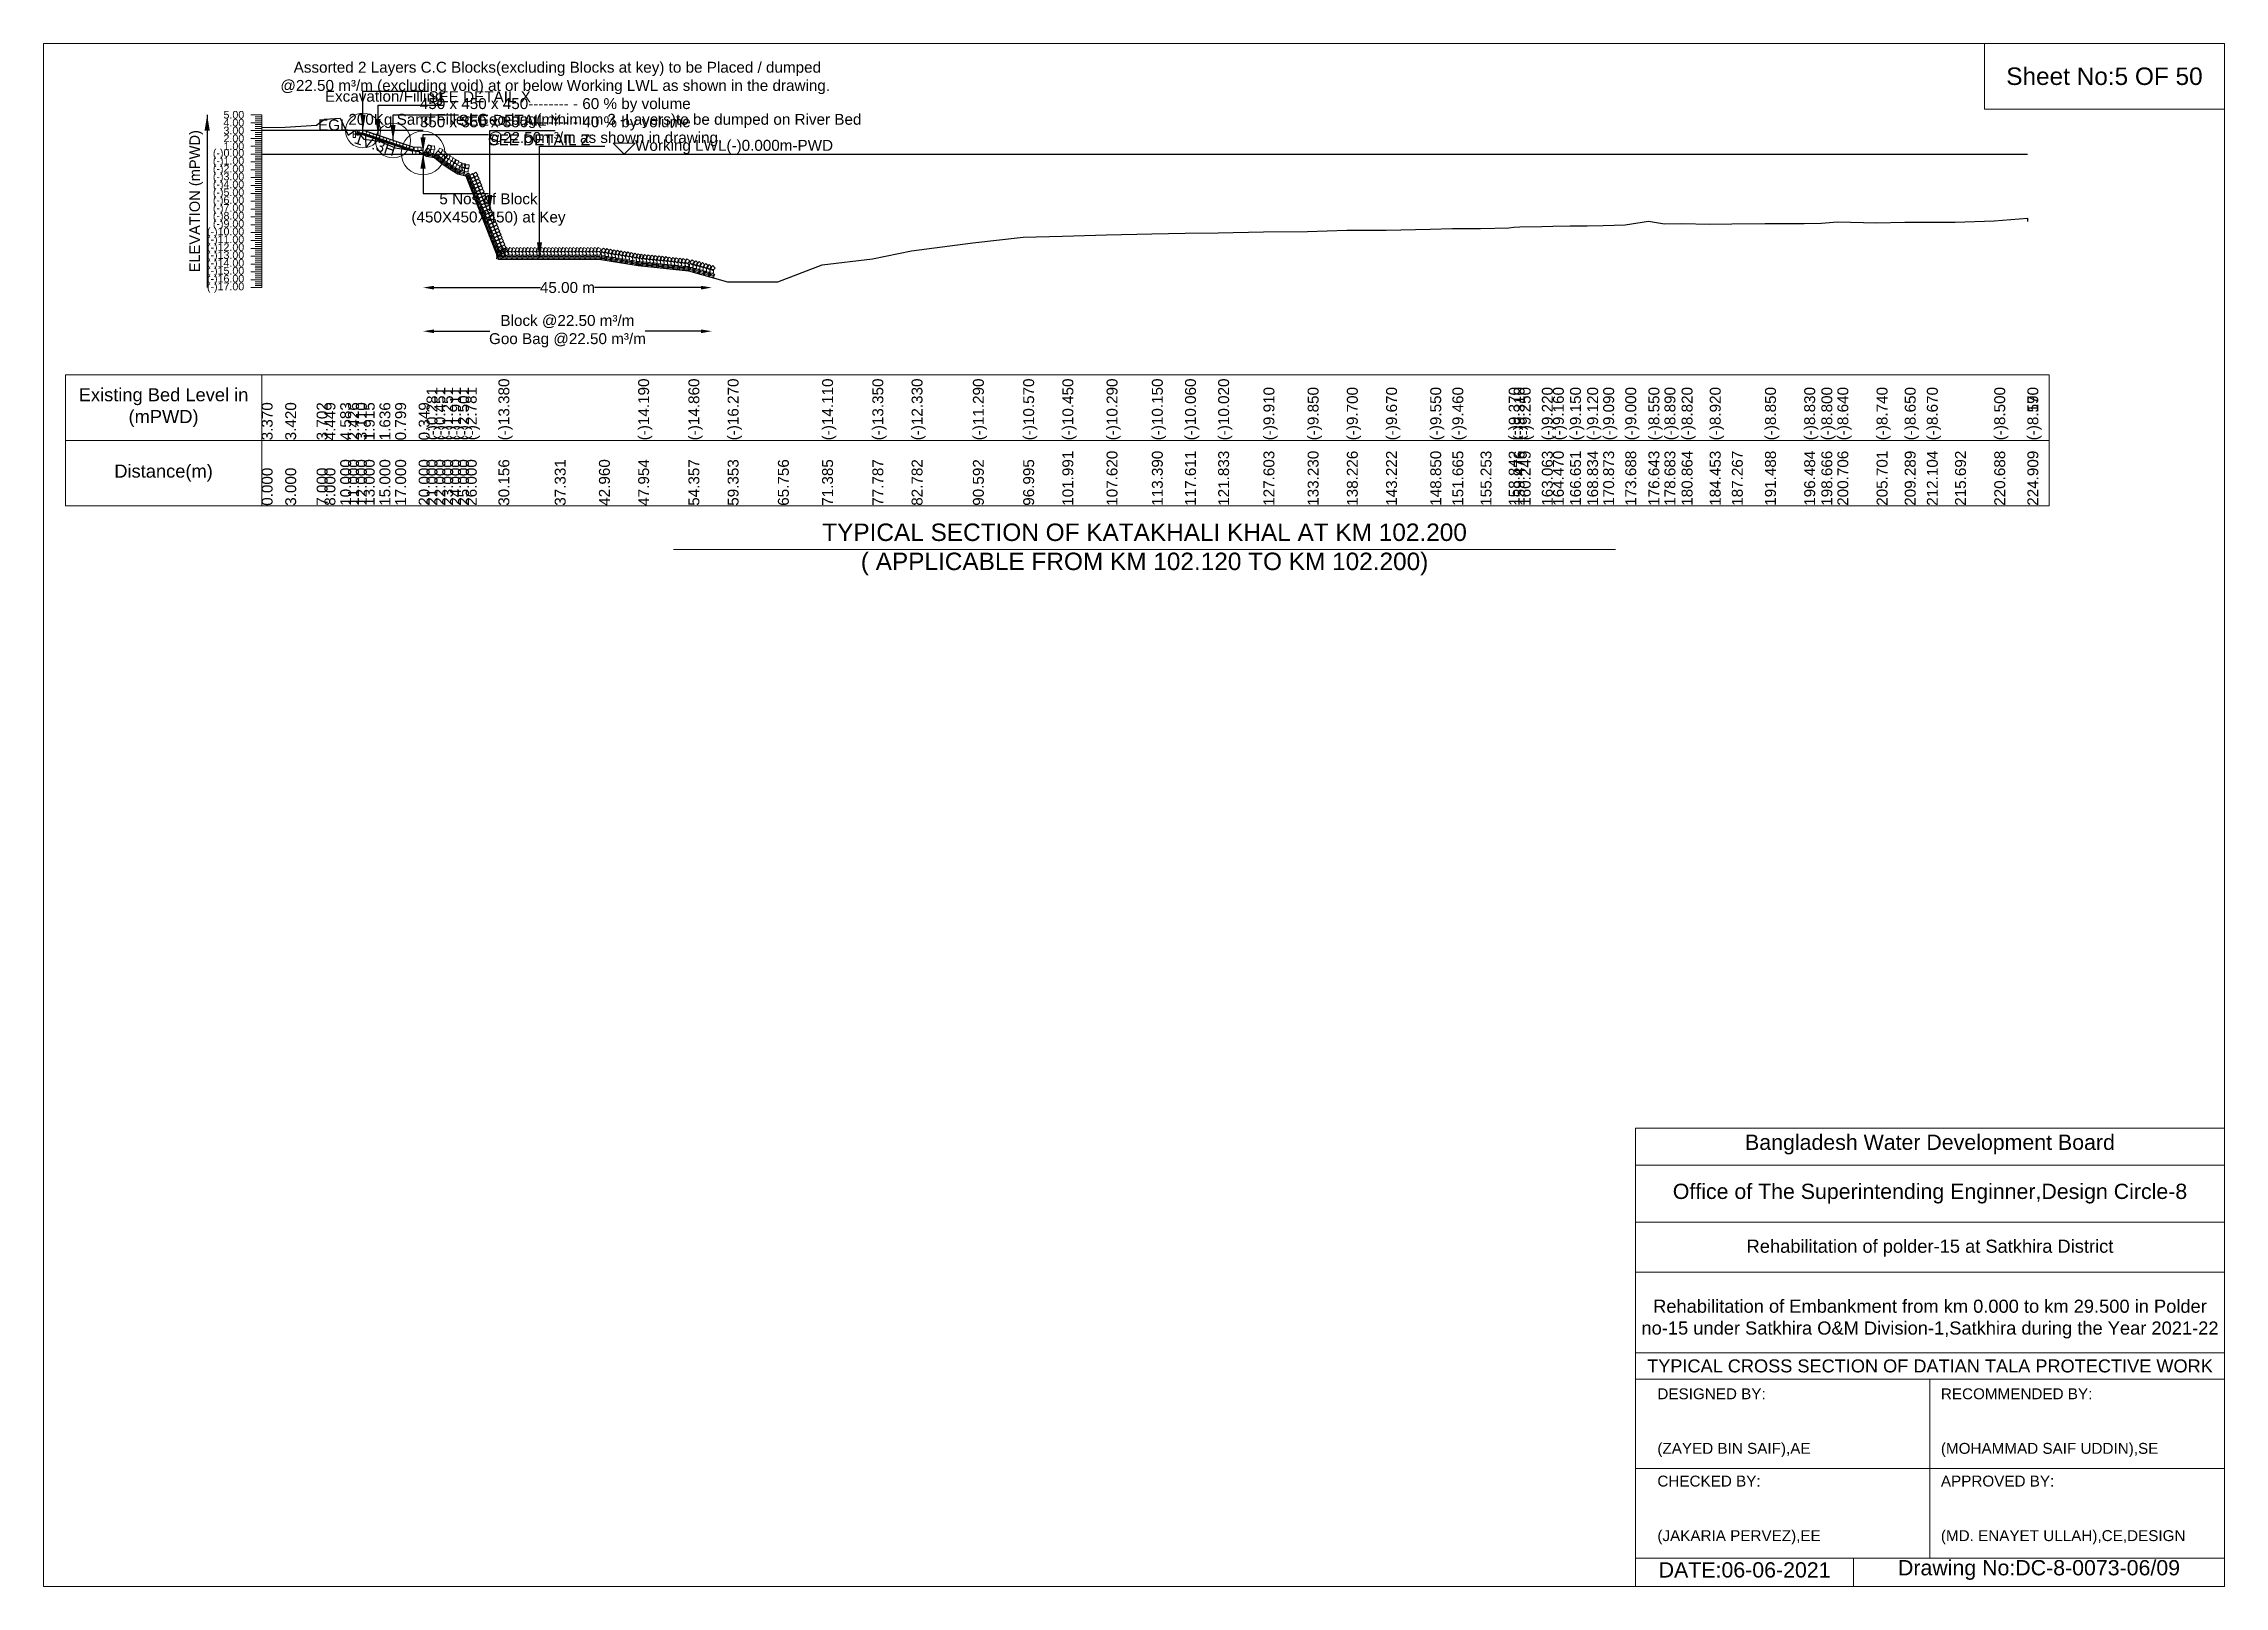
# Model space of a CAD drawing. Header units: inches. Extents: x 89000 to 845000, y -7071 to 31.
# Drawn here: x 160000 to 170000, y -7071 to 0 of the extents above; entities that cross this region are included whole.
import ezdxf

# ---------------------------------------------------------------- set-up
doc = ezdxf.new("R2010")
doc.units = ezdxf.units.IN
doc.header["$LTSCALE"] = 7
doc.header["$MEASUREMENT"] = 0
for name, color, linetype, lineweight in [('Cross section Data Border', 7, 'Continuous', 9), ('Cross Section Labels', 7, 'Continuous', 9), ('Existing_Bed_Level for Xsection', 7, 'Continuous', 25), ('Long Section Labels', 7, 'Continuous', 9)]:
    doc.layers.add(name, color=color, linetype=linetype, lineweight=lineweight)
doc.styles.get("Standard").update_dxf_attribs({"font": 'arial.ttf'})
doc.dimstyles.new('Appron Lebeling Style', dxfattribs={"dimtxt": 50, "dimasz": 50, "dimexe": 0.18, "dimexo": 0.0625, "dimgap": 0.09, "dimtad": 0, "dimtih": 1, "dimtoh": 1, "dimdec": 4, "dimzin": 0, "dimdsep": 46, "dimtxsty": 'Standard', "dimcen": 0.09, "dimse1": 1, "dimse2": 1, "dimadec": 0, "dimazin": 0, "dimtfac": 1, "dimtdec": 4, "dimtofl": 0, "dimtmove": 0, "dimatfit": 3, "dimfxl": 1, "dimtolj": 1, "dimtzin": 0, "dimarcsym": 0})
doc.dimstyles.get("Standard").update_dxf_attribs({"dimtxt": 0.18, "dimasz": 0.18, "dimexe": 0.18, "dimexo": 0.0625, "dimgap": 0.09, "dimtad": 0, "dimtih": 1, "dimtoh": 1, "dimdec": 4, "dimzin": 0, "dimdsep": 46, "dimtxsty": 'Standard', "dimcen": 0.09, "dimadec": 0, "dimazin": 0, "dimtfac": 1, "dimtdec": 4, "dimtofl": 0, "dimtmove": 0, "dimatfit": 3, "dimfxl": 1, "dimtolj": 1, "dimtzin": 0, "dimarcsym": 0})

msp = doc.modelspace()

# ---------------------------------------------------------------- texts
at = {"layer": 'Cross section Data Border', "char_height": 60, "width": 800, "attachment_point": 5}
for s, insert in [('Existing Bed Level in (mPWD)', (160550, -1668.28)), ('Distance(m)', (160550, -1968.28))]:
    msp.add_mtext(s, dxfattribs=dict(at, insert=insert))
at = {"layer": 'Cross Section Labels'}
for s, insert, char_height, attachment_point in [(' Assorted 2 Layers C.C Blocks(excluding Blocks at key) to be Placed / dumped^J@22.50 m³/m (excluding void) at or below Working LWL as shown in the drawing.^J450 x 450 x 450-------- - 60 % by volume^J350 x 350 x 350-------- - 40 % by volume', (162346.06252, -398.28), 50, 8), ('Sheet No:5 OF 50', (169450, -150), 80, 5), ('Excavation/Filling', (161833.38827, -281.28), 50, 9), ('SEE DETAIL X', (161764.53827, -218.28), 50, 1), ('EGL', (161397.98567, -398.28), 50, 9), ('200Kg Sand Filled Geo-bag(minimum 3 -Layers)to be dumped on River Bed^J@22.50m³/m as shown in drawing.', (162573.83129, -470.28), 50, 8), ('SEE DETAIL Y', (161902.23827, -326.28), 50, 1), ('SEE DETAIL Z', (162039.93827, -416.28), 50, 1), ('Working LWL(-)0.000m-PWD', (162711.93827, -506.28), 50, 7), ('5 Nos of Block ^J(450X450X450) at Key', (162039.93827, -686.28), 50, 2), ('TYPICAL SECTION OF KATAKHALI KHAL AT KM 102.200^J( APPLICABLE FROM KM 102.120 TO KM 102.200)', (165048.365, -2318.28), 80, 5), ('Bangladesh Water Development Board', (168650, -5046), 70, 5), ('Office of The Superintending Enginner,Design Circle-8', (168650, -5271), 70, 5)]:
    msp.add_mtext(s, dxfattribs=dict(at, insert=insert, char_height=char_height, attachment_point=attachment_point))
at = {"layer": 'Cross Section Labels', "insert": (161527.69617, -438.3063), "char_height": 50, "attachment_point": 2, "rotation": 341.565051177}
msp.add_mtext('1V:3H', dxfattribs=at)
at = {"layer": 'Cross Section Labels'}
for s, insert, char_height, width, attachment_point in [('Rehabilitation of polder-15 at Satkhira District', (168650, -5521), 60, 2800, 5), ('Rehabilitation of Embankment from km 0.000 to km 29.500 in Polder no-15 under Satkhira O&M Division-1,Satkhira during the Year 2021-22', (168650, -5846), 60, 2700, 5), ('TYPICAL CROSS SECTION OF DATIAN TALA PROTECTIVE WORK', (168650, -6061), 59.5765532, 2800, 5), ('DESIGNED BY:^J^J^J(ZAYED BIN SAIF),AE', (167400, -6321), 50, 1400, 4), ('RECOMMENDED BY:^J^J^J(MOHAMMAD SAIF UDDIN),SE', (168700, -6321), 50, 1400, 4), ('CHECKED BY:^J^J^J(JAKARIA PERVEZ),EE', (167400, -6721), 50, 1400, 4), ('APPROVED BY:^J^J^J(MD. ENAYET ULLAH),CE,DESIGN', (168700, -6721), 50, 1400, 4), ('DATE:06-06-2021', (167800, -6996), 70, 1400, 5), ('Drawing No:DC-8-0073-06/09', (169150, -6996), 70, 2200, 5)]:
    msp.add_mtext(s, dxfattribs=dict(at, insert=insert, char_height=char_height, width=width, attachment_point=attachment_point))
at = {"layer": 'Long Section Labels', "char_height": 35, "attachment_point": 6}
for s, insert in [('4.00', (160920, -362.28)), ('3.00', (160920, -398.28)), ('5.00', (160920, -326.28)), ('(-)0.00', (160920, -506.28)), ('2.00', (160920, -434.28)), ('1.00', (160920, -470.28)), ('(-)1.00', (160920, -542.28)), ('(-)2.00', (160920, -578.28)), ('(-)3.00', (160920, -614.28)), ('(-)4.00', (160920, -650.28)), ('(-)5.00', (160920, -686.28)), ('(-)6.00', (160920, -722.28)), ('(-)7.00', (160920, -758.28)), ('(-)8.00', (160920, -794.28)), ('(-)10.00', (160920, -866.28)), ('(-)11.00', (160920, -902.28)), ('(-)9.00', (160920, -830.28)), ('(-)12.00', (160920, -938.28)), ('(-)13.00', (160920, -974.28)), ('(-)14.00', (160920, -1010.28)), ('(-)15.00', (160920, -1046.28)), ('(-)16.00', (160920, -1082.28)), ('(-)17.00', (160920, -1118.28))]:
    msp.add_mtext(s, dxfattribs=dict(at, insert=insert))
at = {"layer": 'Long Section Labels', "rotation": 90}
for s, insert, char_height, attachment_point in [('ELEVATION (mPWD)', (160700, -722.28), 48, 5), ('(-)0.281', (161755.99477, -1818.28), 50, 1), ('(-)0.451', (161791.99611, -1818.28), 50, 1), ('(-)1.251', (161827.99467, -1818.28), 50, 1), ('(-)1.911', (161863.99601, -1818.28), 50, 1), ('(-)2.501', (161899.99457, -1818.28), 50, 1), ('(-)2.781', (161935.99591, -1818.28), 50, 1), ('(-)13.380', (162085.61586, -1818.28), 50, 1), ('(-)13.380', (162085.61586, -1818.28), 50, 1), ('(-)13.380', (162085.61586, -1818.28), 50, 1), ('(-)14.190', (162726.3586, -1818.28), 50, 1), ('(-)14.860', (162956.85653, -1818.28), 50, 1), ('(-)16.270', (163136.71261, -1818.28), 50, 1), ('(-)16.270', (163136.71261, -1818.28), 50, 1), ('(-)14.110', (163569.84726, -1818.28), 50, 1), ('(-)13.350', (163800.33719, -1818.28), 50, 1), ('(-)12.330', (163980.16874, -1818.28), 50, 1), ('(-)11.290', (164261.32662, -1818.28), 50, 1), ('(-)10.570', (164491.82485, -1818.28), 50, 1), ('(-)10.450', (164671.67402, -1818.28), 50, 1), ('(-)10.290', (164874.31836, -1818.28), 50, 1), ('(-)10.150', (165082.04469, -1818.28), 50, 1), ('(-)10.060', (165233.9808, -1818.28), 50, 1), ('(-)10.020', (165385.9724, -1818.28), 50, 1), ('(-)9.910', (165593.69611, -1818.28), 50, 1), ('(-)9.850', (165796.29489, -1818.28), 50, 1), ('(-)9.700', (165976.13765, -1818.28), 50, 1), ('(-)9.670', (166155.99139, -1818.28), 50, 1), ('(-)9.550', (166358.61399, -1818.28), 50, 1), ('(-)9.460', (166459.95387, -1818.28), 50, 1), ('(-)9.460', (166459.95387, -1818.28), 50, 1), ('(-)9.370', (166718.29507, -1818.28), 50, 1), ('(-)9.310', (166741.11818, -1818.28), 50, 1), ('(-)9.250', (166768.94884, -1818.28), 50, 1), ('(-)9.220', (166870.26976, -1818.28), 50, 1), ('(-)9.160', (166920.93668, -1818.28), 50, 1), ('(-)9.150', (166999.44932, -1818.28), 50, 1), ('(-)9.120', (167078.01391, -1818.28), 50, 1), ('(-)9.090', (167151.43046, -1818.28), 50, 1), ('(-)9.000', (167252.77163, -1818.28), 50, 1), ('(-)8.550', (167359.16054, -1818.28), 50, 1), ('(-)8.890', (167432.59188, -1818.28), 50, 1), ('(-)8.890', (167432.59188, -1818.28), 50, 1), ('(-)8.820', (167511.10523, -1818.28), 50, 1), ('(-)8.920', (167640.30906, -1818.28), 50, 1), ('(-)8.850', (167893.58145, -1818.28), 50, 1), ('(-)8.830', (168073.41774, -1818.28), 50, 1), ('(-)8.800', (168151.96333, -1818.28), 50, 1), ('(-)8.640', (168225.40899, -1818.28), 50, 1), ('(-)8.740', (168405.23736, -1818.28), 50, 1), ('(-)8.650', (168534.41713, -1818.28), 50, 1), ('(-)8.650', (168534.41713, -1818.28), 50, 1), ('(-)8.670', (168635.73401, -1818.28), 50, 1), ('(-)8.500', (168944.76911, -1818.28), 50, 1), ('(-)8.170', (169096.73, -1818.28), 50, 1), ('(-)8.590', (169096.73, -1818.28), 50, 1), ('3.370', (161000, -1818.28), 50, 1), ('3.420', (161108.00124, -1818.28), 50, 1), ('3.702', (161251.99826, -1818.28), 50, 1), ('4.449', (161287.9996, -1818.28), 50, 1), ('4.583', (161359.9995, -1818.28), 50, 1), ('2.426', (161395.99806, -1818.28), 50, 1), ('3.110', (161431.9994, -1818.28), 50, 1), ('1.915', (161467.99796, -1818.28), 50, 1), ('1.636', (161539.99786, -1818.28), 50, 1), ('0.799', (161611.99776, -1818.28), 50, 1), ('0.349', (161719.99621, -1818.28), 50, 1), ('101.991', (164671.67402, -2118.28), 50, 1), ('107.620', (164874.31836, -2118.28), 50, 1), ('113.390', (165082.04469, -2118.28), 50, 1), ('117.611', (165233.9808, -2118.28), 50, 1), ('121.833', (165385.9724, -2118.28), 50, 1), ('127.603', (165593.69611, -2118.28), 50, 1), ('133.230', (165796.29489, -2118.28), 50, 1), ('138.226', (165976.13765, -2118.28), 50, 1), ('143.222', (166155.99139, -2118.28), 50, 1), ('148.850', (166358.61399, -2118.28), 50, 1), ('151.665', (166459.95387, -2118.28), 50, 1), ('155.253', (166589.10989, -2118.28), 50, 1), ('158.842', (166718.29507, -2118.28), 50, 1), ('159.476', (166741.11818, -2118.28), 50, 1), ('160.249', (166768.94884, -2118.28), 50, 1), ('163.063', (166870.26976, -2118.28), 50, 1), ('164.470', (166920.93668, -2118.28), 50, 1), ('166.651', (166999.44932, -2118.28), 50, 1), ('168.834', (167078.01391, -2118.28), 50, 1), ('170.873', (167151.43046, -2118.28), 50, 1), ('173.688', (167252.77163, -2118.28), 50, 1), ('176.643', (167359.16054, -2118.28), 50, 1), ('178.683', (167432.59188, -2118.28), 50, 1), ('180.864', (167511.10523, -2118.28), 50, 1), ('184.453', (167640.30906, -2118.28), 50, 1), ('187.267', (167741.60639, -2118.28), 50, 1), ('191.488', (167893.58145, -2118.28), 50, 1), ('196.484', (168073.41774, -2118.28), 50, 1), ('198.666', (168151.96333, -2118.28), 50, 1), ('200.706', (168225.40899, -2118.28), 50, 1), ('205.701', (168405.23736, -2118.28), 50, 1), ('209.289', (168534.41713, -2118.28), 50, 1), ('212.104', (168635.73401, -2118.28), 50, 1), ('215.692', (168764.91796, -2118.28), 50, 1), ('220.688', (168944.76911, -2118.28), 50, 1), ('224.909', (169096.73, -2118.28), 50, 1), ('224.909', (169096.73, -2118.28), 50, 1), ('0.000', (161000, -2118.28), 50, 1), ('3.000', (161108.00124, -2118.28), 50, 1), ('7.000', (161251.99826, -2118.28), 50, 1), ('8.000', (161287.9996, -2118.28), 50, 1), ('10.000', (161359.9995, -2118.28), 50, 1), ('11.000', (161395.99806, -2118.28), 50, 1), ('12.000', (161431.9994, -2118.28), 50, 1), ('13.000', (161467.99796, -2118.28), 50, 1), ('15.000', (161539.99786, -2118.28), 50, 1), ('17.000', (161611.99776, -2118.28), 50, 1), ('20.000', (161719.99621, -2118.28), 50, 1), ('21.000', (161755.99477, -2118.28), 50, 1), ('22.000', (161791.99611, -2118.28), 50, 1), ('23.000', (161827.99467, -2118.28), 50, 1), ('24.000', (161863.99601, -2118.28), 50, 1), ('25.000', (161899.99457, -2118.28), 50, 1), ('26.000', (161935.99591, -2118.28), 50, 1), ('30.156', (162085.61586, -2118.28), 50, 1), ('37.331', (162343.9271, -2118.28), 50, 1), ('42.960', (162546.54606, -2118.28), 50, 1), ('47.954', (162726.3586, -2118.28), 50, 1), ('54.357', (162956.85653, -2118.28), 50, 1), ('59.353', (163136.71261, -2118.28), 50, 1), ('65.756', (163367.21994, -2118.28), 50, 1), ('71.385', (163569.84726, -2118.28), 50, 1), ('77.787', (163800.33719, -2118.28), 50, 1), ('82.782', (163980.16874, -2118.28), 50, 1), ('90.592', (164261.32662, -2118.28), 50, 1), ('96.995', (164491.82485, -2118.28), 50, 1)]:
    msp.add_mtext(s, dxfattribs=dict(at, insert=insert, char_height=char_height, attachment_point=attachment_point))

# ---------------------------------------------------------------- blocks, each defined once
blk = doc.blocks.new('*D271')
at = {"layer": 'Cross Section Labels', "color": 0, "lineweight": -2, "transparency": 16777216}
for p, q in [((161790, -1118), (162278, -1118)), ((163014, -1118), (162526, -1118))]:
    blk.add_line(p, q, dxfattribs=at)
at = {"layer": 'Cross Section Labels', "color": 0, "transparency": 16777216}
for points in [[(161790, -1110), (161790, -1127), (161740, -1118)], [(163014, -1110), (163014, -1127), (163064, -1118)]]:
    blk.add_solid(points, dxfattribs=at)
at = {"layer": 'Defpoints', "color": 0, "transparency": 16777216}
for p in [(161740, -506), (163064, -1071), (163064, -1118)]:
    blk.add_point(p, dxfattribs=at)
at = {"layer": 'Cross Section Labels', "color": 0, "transparency": 16777216, "insert": (162402, -1118), "char_height": 50, "attachment_point": 5}
blk.add_mtext('\\A1;45.00 m', dxfattribs=at)
blk = doc.blocks.new('*D272')
at = {"layer": 'Cross Section Labels', "color": 0, "lineweight": -2, "transparency": 16777216}
for p, q in [((161790, -1318), (162046, -1318)), ((163014, -1318), (162758, -1318))]:
    blk.add_line(p, q, dxfattribs=at)
at = {"layer": 'Cross Section Labels', "color": 0, "transparency": 16777216}
for points in [[(161790, -1310), (161790, -1327), (161740, -1318)], [(163014, -1310), (163014, -1327), (163064, -1318)]]:
    blk.add_solid(points, dxfattribs=at)
at = {"layer": 'Defpoints', "color": 0, "transparency": 16777216}
for p in [(161740, -506), (163064, -1071), (163064, -1318)]:
    blk.add_point(p, dxfattribs=at)
at = {"layer": 'Cross Section Labels', "color": 0, "transparency": 16777216, "insert": (162402, -1318), "char_height": 50, "attachment_point": 5}
blk.add_mtext('\\A1;Block @22.50 m³/m ^JGoo Bag @22.50 m³/m ', dxfattribs=at)

# ---------------------------------------------------------------- dimensions: what is measured, and where the dimension line sits
at = {"layer": 'Cross Section Labels'}
for base, text, picture, middle in [((163064.05537, -1118.28), '45.00 m', '*D271', (162401.99682, -1118.28)), ((163064.05537, -1318.28), 'Block @22.50 m³/m ^JGoo Bag @22.50 m³/m ', '*D272', (162401.99682, -1318.28))]:
    dim = msp.add_linear_dim(base=base, p1=(161739.93827, -506.28), p2=(163064.05537, -1071.49426), text=text, dimstyle='Appron Lebeling Style', dxfattribs=at)
    dim.commit()
    dim.dimension.update_dxf_attribs({"geometry": picture, "text_midpoint": middle})

# ---------------------------------------------------------------- linework, layer by layer
at = {"layer": 'Cross section Data Border'}
msp.add_lwpolyline([(160100, -1518.28), (169196.73, -1518.28), (169196.73, -2118.28), (160100, -2118.28)], close=True, dxfattribs=at)
for points in [[(161000, -1518.28), (161000, -2118.28)], [(160100, -1818.28), (169196.73, -1818.28)]]:
    msp.add_lwpolyline(points, dxfattribs=at)
at = {"layer": 'Cross Section Labels'}
for points in [[(160000, 0), (170000, 0), (170000, -7071), (160000, -7071)], [(168900, 0), (170000, 0), (170000, -300), (168900, -300)], [(162661.93827, -506.28), (162711.93827, -456.28), (162611.93827, -456.28)]]:
    msp.add_lwpolyline(points, close=True, dxfattribs=at)
for points in [[(162888.365, -2318.28), (165048.365, -2318.28), (167208.365, -2318.28)], [(167300, -7071), (167300, -4971), (170000, -4971)], [(167300, -5141), (170000, -5141)], [(167300, -5401), (170000, -5401)], [(167300, -5631), (170000, -5631)], [(167300, -6001), (170000, -6001)], [(167300, -6121), (170000, -6121)], [(168650, -6121), (168650, -6941)], [(167300, -6531), (170000, -6531)], [(167300, -6941), (170000, -6941)], [(168300, -6941), (168300, -7071)]]:
    msp.add_lwpolyline(points, dxfattribs=at)
for centre, radius in [((161464.53827, -398.28), 80), ((161602.23827, -444.18), 80), ((161739.93827, -500.88), 100)]:
    msp.add_circle(centre, radius, dxfattribs=at)
at = {"layer": 'Existing_Bed_Level for Xsection'}
for points in [[(161000, -384.96), (161108.00124, -383.16), (161251.99826, -373.008), (161287.9996, -346.116), (161359.9995, -341.292), (161395.99806, -418.944), (161431.9994, -394.32), (161467.99796, -437.34), (161539.99786, -447.384), (161611.99776, -477.516), (161719.99621, -493.716), (161755.99477, -516.396), (161791.99611, -522.516), (161827.99467, -551.316), (161863.99601, -575.076), (161899.99457, -596.316), (161935.99591, -606.396), (162085.61586, -987.96), (162343.9271, -987.96), (162546.54606, -987.96), (162726.3586, -1017.12), (162956.85653, -1041.24), (163136.71261, -1092), (163367.21994, -1092), (163569.84726, -1014.24), (163800.33719, -986.88), (163980.16874, -950.16), (164261.32662, -912.72), (164491.82485, -886.8), (164671.67402, -882.48), (164874.31836, -876.72), (165082.04469, -871.68), (165233.9808, -868.44), (165385.9724, -867), (165593.69611, -863.04), (165796.29489, -860.88), (165976.13765, -855.48), (166155.99139, -854.4), (166358.61399, -850.08), (166459.95387, -846.84), (166589.10989, -846.84), (166718.29507, -843.6), (166741.11818, -841.44), (166768.94884, -839.28), (166870.26976, -838.2), (166920.93668, -836.04), (166999.44932, -835.68), (167078.01391, -834.6), (167151.43046, -833.52), (167252.77163, -830.28), (167359.16054, -814.08), (167432.59188, -826.32), (167511.10523, -823.8), (167640.30906, -827.4), (167741.60639, -826.32), (167893.58145, -824.88), (168073.41774, -824.16), (168151.96333, -823.08), (168225.40899, -817.32), (168405.23736, -820.92), (168534.41713, -817.68), (168635.73401, -818.4), (168764.91796, -817.68), (168944.76911, -812.28), (169096.73, -800.4), (169096.73, -815.52)], [(161739.93827, -398.28), (161000, -398.28)], [(161699.43827, -476.58), (161466.20093, -398.83422), (161464.53827, -398.28), (161462.78567, -398.28), (161430.38567, -398.28)], [(161430.38567, -409.08), (161462.78567, -409.08), (161699.43827, -487.9642)], [(161430.38567, -412.68), (161462.20147, -412.68), (161694.40147, -490.08)], [(161430.38567, -416.28), (161461.61727, -416.28), (161691.33827, -492.85367)], [(161000, -506.28), (169096.73, -506.28)]]:
    msp.add_lwpolyline(points, dxfattribs=at)
at = {"layer": 'Long Section Labels'}
for points in [[(161000, -326.28), (160950, -326.28)], [(161000, -362.28), (160950, -362.28)], [(161000, -398.28), (160950, -398.28)], [(161000, -335.28), (160970, -335.28)], [(161000, -344.28), (160970, -344.28)], [(161000, -353.28), (160970, -353.28)], [(161000, -371.28), (160970, -371.28)], [(161000, -380.28), (160970, -380.28)], [(161000, -389.28), (160970, -389.28)], [(161000, -1118.28), (161000, -1082.28), (161000, -1046.28), (161000, -1010.28), (161000, -974.28), (161000, -938.28), (161000, -902.28), (161000, -866.28), (161000, -830.28), (161000, -794.28), (161000, -758.28), (161000, -722.28), (161000, -686.28), (161000, -650.28), (161000, -614.28), (161000, -578.28), (161000, -542.28), (161000, -506.28), (161000, -470.28), (161000, -434.28), (161000, -398.28), (161000, -362.28), (161000, -326.28)], [(161000, -434.28), (160950, -434.28)], [(161000, -470.28), (160950, -470.28)], [(161000, -407.28), (160970, -407.28)], [(161000, -416.28), (160970, -416.28)], [(161000, -425.28), (160970, -425.28)], [(161000, -443.28), (160970, -443.28)], [(161000, -452.28), (160970, -452.28)], [(161000, -461.28), (160970, -461.28)], [(161000, -479.28), (160970, -479.28)], [(161000, -488.28), (160970, -488.28)], [(161000, -497.28), (160970, -497.28)], [(161000, -506.28), (160950, -506.28)], [(161000, -542.28), (160950, -542.28)], [(161000, -578.28), (160950, -578.28)], [(161000, -515.28), (160970, -515.28)], [(161000, -524.28), (160970, -524.28)], [(161000, -533.28), (160970, -533.28)], [(161000, -551.28), (160970, -551.28)], [(161000, -560.28), (160970, -560.28)], [(161000, -569.28), (160970, -569.28)], [(161000, -587.28), (160970, -587.28)], [(161000, -596.28), (160970, -596.28)], [(161000, -614.28), (160950, -614.28)], [(161000, -650.28), (160950, -650.28)], [(161000, -686.28), (160950, -686.28)], [(161000, -605.28), (160970, -605.28)], [(161000, -623.28), (160970, -623.28)], [(161000, -632.28), (160970, -632.28)], [(161000, -641.28), (160970, -641.28)], [(161000, -659.28), (160970, -659.28)], [(161000, -668.28), (160970, -668.28)], [(161000, -677.28), (160970, -677.28)], [(161000, -695.28), (160970, -695.28)], [(161000, -722.28), (160950, -722.28)], [(161000, -758.28), (160950, -758.28)], [(161000, -794.28), (160950, -794.28)], [(161000, -704.28), (160970, -704.28)], [(161000, -713.28), (160970, -713.28)], [(161000, -731.28), (160970, -731.28)], [(161000, -740.28), (160970, -740.28)], [(161000, -749.28), (160970, -749.28)], [(161000, -767.28), (160970, -767.28)], [(161000, -776.28), (160970, -776.28)], [(161000, -785.28), (160970, -785.28)], [(161000, -830.28), (160950, -830.28)], [(161000, -866.28), (160950, -866.28)], [(161000, -803.28), (160970, -803.28)], [(161000, -812.28), (160970, -812.28)], [(161000, -821.28), (160970, -821.28)], [(161000, -839.28), (160970, -839.28)], [(161000, -848.28), (160970, -848.28)], [(161000, -857.28), (160970, -857.28)], [(161000, -875.28), (160970, -875.28)], [(161000, -884.28), (160970, -884.28)], [(161000, -893.28), (160970, -893.28)], [(161000, -902.28), (160950, -902.28)], [(161000, -938.28), (160950, -938.28)], [(161000, -974.28), (160950, -974.28)], [(161000, -911.28), (160970, -911.28)], [(161000, -920.28), (160970, -920.28)], [(161000, -929.28), (160970, -929.28)], [(161000, -947.28), (160970, -947.28)], [(161000, -956.28), (160970, -956.28)], [(161000, -965.28), (160970, -965.28)], [(161000, -983.28), (160970, -983.28)], [(161000, -992.28), (160970, -992.28)], [(161000, -1010.28), (160950, -1010.28)], [(161000, -1046.28), (160950, -1046.28)], [(161000, -1082.28), (160950, -1082.28)], [(161000, -1001.28), (160970, -1001.28)], [(161000, -1019.28), (160970, -1019.28)], [(161000, -1028.28), (160970, -1028.28)], [(161000, -1037.28), (160970, -1037.28)], [(161000, -1055.28), (160970, -1055.28)], [(161000, -1064.28), (160970, -1064.28)], [(161000, -1073.28), (160970, -1073.28)], [(161000, -1091.28), (160970, -1091.28)], [(161000, -1118.28), (160950, -1118.28)], [(161000, -1100.28), (160970, -1100.28)], [(161000, -1109.28), (160970, -1109.28)]]:
    msp.add_lwpolyline(points, dxfattribs=at)
for points in [[(161430.38567, -398.28), (161419.58567, -398.28), (161419.58567, -414.48), (161430.38567, -414.48)], [(161446.58567, -398.28), (161430.38567, -398.28), (161430.38567, -409.08), (161446.58567, -409.08)], [(161462.78567, -398.28), (161446.58567, -398.28), (161446.58567, -409.08), (161462.78567, -409.08)], [(161481.5696, -403.95711), (161466.20093, -398.83422), (161462.78567, -409.08), (161478.15434, -414.20289)], [(161430.38567, -414.48), (161419.58567, -414.48), (161419.58567, -430.68), (161430.38567, -430.68)], [(161496.93827, -409.08), (161481.5696, -403.95711), (161478.15434, -414.20289), (161493.52301, -419.32578)], [(161512.30694, -414.20289), (161496.93827, -409.08), (161493.52301, -419.32578), (161508.89168, -424.44867)], [(161527.67561, -419.32578), (161512.30694, -414.20289), (161508.89168, -424.44867), (161524.26035, -429.57156)], [(161543.04428, -424.44867), (161527.67561, -419.32578), (161524.26035, -429.57156), (161539.62902, -434.69445)], [(161558.41295, -429.57156), (161543.04428, -424.44867), (161539.62902, -434.69445), (161554.99769, -439.81734)], [(161573.78162, -434.69445), (161558.41295, -429.57156), (161554.99769, -439.81734), (161570.36636, -444.94023)], [(161589.15029, -439.81734), (161573.78162, -434.69445), (161570.36636, -444.94023), (161585.73503, -450.06312)], [(161604.51896, -444.94023), (161589.15029, -439.81734), (161585.73503, -450.06312), (161601.1037, -455.18601)], [(161619.88763, -450.06312), (161604.51896, -444.94023), (161601.1037, -455.18601), (161616.47237, -460.3089)], [(161635.2563, -455.18601), (161619.88763, -450.06312), (161616.47237, -460.3089), (161631.84104, -465.43179)], [(161650.62497, -460.3089), (161635.2563, -455.18601), (161631.84104, -465.43179), (161647.20971, -470.55468)], [(161665.99363, -465.43179), (161650.62497, -460.3089), (161647.20971, -470.55468), (161662.57837, -475.67757)], [(161681.3623, -470.55468), (161665.99363, -465.43179), (161662.57837, -475.67757), (161677.94704, -480.80046)], [(161696.73097, -475.67757), (161681.3623, -470.55468), (161677.94704, -480.80046), (161693.31571, -485.92335)], [(161707.53827, -490.08), (161691.33827, -490.08), (161691.33827, -506.28), (161707.53827, -506.28)], [(161715.63827, -473.88), (161699.43827, -473.88), (161699.43827, -490.08), (161715.63827, -490.08)], [(161723.73827, -490.08), (161707.53827, -490.08), (161707.53827, -506.28), (161723.73827, -506.28)], [(161731.83827, -473.88), (161715.63827, -473.88), (161715.63827, -490.08), (161731.83827, -490.08)], [(161739.93827, -490.08), (161723.73827, -490.08), (161723.73827, -506.28), (161739.93827, -506.28)], [(161772.06711, -485.67487), (161758.36058, -477.03941), (161749.72512, -490.74594), (161763.43165, -499.38139)], [(161775.01935, -484.57426), (161759.04847, -481.85931), (161756.33352, -497.83019), (161772.3044, -500.54514)], [(161779.66461, -469.16144), (161764.18914, -464.37084), (161759.39854, -479.84631), (161774.87401, -484.63691)], [(161775.69873, -466.40963), (161759.56967, -467.92399), (161761.08403, -484.05306), (161777.2131, -482.53869)], [(161790.99023, -487.28921), (161775.01935, -484.57426), (161772.3044, -500.54514), (161788.27528, -503.26009)], [(161791.66961, -469.12458), (161775.54055, -470.63894), (161777.05491, -486.76801), (161793.18398, -485.25364)], [(161820.85174, -501.34234), (161808.20186, -491.22203), (161798.08156, -503.87191), (161810.73143, -513.99222)], [(161830.25592, -485.78674), (161815.41645, -479.28828), (161808.91799, -494.12776), (161823.75746, -500.62622)], [(161842.9058, -495.90705), (161828.06633, -489.40859), (161821.56787, -504.24806), (161836.40734, -510.74652)], [(161855.55568, -506.02736), (161840.7162, -499.5289), (161834.21774, -514.36837), (161849.05722, -520.86683)], [(161833.50162, -511.46265), (161820.85174, -501.34234), (161810.73143, -513.99222), (161823.38131, -524.11252)], [(161846.15149, -521.58296), (161833.50162, -511.46265), (161823.38131, -524.11252), (161836.03119, -534.23283)], [(161856.88257, -528.97318), (161843.36174, -520.04977), (161834.43833, -533.57059), (161847.95916, -542.494)], [(161864.82762, -512.62413), (161849.45693, -507.5073), (161844.34011, -522.87799), (161859.7108, -527.99482)], [(161869.42503, -535.06836), (161854.05434, -529.95154), (161848.93752, -545.32223), (161864.30821, -550.43905)], [(161878.34844, -521.54754), (161862.97775, -516.43072), (161857.86093, -531.80141), (161873.23162, -536.91823)], [(161882.94586, -543.99178), (161867.57517, -538.87495), (161862.45834, -554.24564), (161877.82903, -559.36247)], [(161891.86927, -530.47095), (161876.49858, -525.35413), (161871.38176, -540.72482), (161886.75245, -545.84164)], [(161895.3113, -551.3105), (161879.70276, -546.97303), (161875.36529, -562.58157), (161890.97383, -566.91903)], [(161903.54355, -537.35808), (161887.93502, -533.02062), (161883.59755, -548.62915), (161899.20609, -552.96662)], [(161909.26371, -559.54276), (161893.65518, -555.20529), (161889.31771, -570.81382), (161904.92625, -575.15129)], [(161917.49597, -545.59034), (161901.88744, -541.25287), (161897.54997, -556.86141), (161913.1585, -561.19887)], [(161923.21613, -567.77501), (161907.6076, -563.43755), (161903.27013, -579.04608), (161918.87867, -583.38355)], [(161931.44839, -553.82259), (161915.83985, -549.48513), (161911.50239, -565.09366), (161927.11092, -569.43113)], [(161930.69662, -567.13152), (161914.49759, -566.95334), (161914.31941, -583.15236), (161930.51843, -583.33054)], [(161935.06447, -551.53146), (161918.86545, -551.35328), (161918.68727, -567.5523), (161934.88629, -567.73048)], [(161946.29667, -571.49938), (161930.09765, -571.3212), (161929.91947, -587.52022), (161946.11849, -587.6984)], [(161950.66453, -555.89932), (161934.46551, -555.72114), (161934.28733, -571.92016), (161950.48635, -572.09834)], [(161975.9669, -608.67169), (161966.34833, -595.63623), (161953.31287, -605.2548), (161962.93144, -618.29026)], [(161991.04884, -602.75772), (161981.43027, -589.72226), (161968.39481, -599.34083), (161978.01338, -612.37629)], [(161981.88087, -623.75363), (161972.2623, -610.71817), (161959.22684, -620.33674), (161968.84541, -633.3722)], [(161987.79484, -638.83557), (161978.17628, -625.80011), (161965.14082, -635.41868), (161974.75939, -648.45414)], [(161993.70882, -653.91751), (161984.09025, -640.88205), (161971.05479, -650.50062), (161980.67336, -663.53608)], [(161996.96281, -617.83966), (161987.34424, -604.8042), (161974.30879, -614.42277), (161983.92735, -627.45823)], [(161999.62279, -668.99945), (161990.00422, -655.96399), (161976.96876, -665.58256), (161986.58733, -678.61802)], [(162002.87678, -632.9216), (161993.25822, -619.88614), (161980.22276, -629.50471), (161989.84133, -642.54017)], [(162005.53676, -684.08139), (161995.91819, -671.04594), (161982.88274, -680.6645), (161992.5013, -693.69996)], [(162008.79076, -648.00354), (161999.17219, -634.96808), (161986.13673, -644.58665), (161995.7553, -657.62211)], [(162011.45073, -699.16333), (162001.83217, -686.12788), (161988.79671, -695.74644), (161998.41528, -708.7819)], [(162014.70473, -663.08548), (162005.08616, -650.05002), (161992.0507, -659.66859), (162001.66927, -672.70405)], [(162020.6187, -678.16742), (162011.00013, -665.13196), (161997.96468, -674.75053), (162007.58324, -687.78599)], [(162026.53267, -693.24936), (162016.91411, -680.2139), (162003.87865, -689.83247), (162013.49722, -702.86793)], [(162032.44665, -708.3313), (162022.82808, -695.29584), (162009.79262, -704.91441), (162019.41119, -717.94987)], [(162017.36471, -714.24527), (162007.74614, -701.20982), (161994.71068, -710.82838), (162004.32925, -723.86384)], [(162023.27868, -729.32721), (162013.66011, -716.29176), (162000.62465, -725.91032), (162010.24322, -738.94578)], [(162029.19265, -744.40915), (162019.57408, -731.3737), (162006.53863, -740.99226), (162016.15719, -754.02772)], [(162035.10662, -759.4911), (162025.48806, -746.45564), (162012.4526, -756.0742), (162022.07117, -769.10966)], [(162038.36062, -723.41324), (162028.74205, -710.37778), (162015.70659, -719.99635), (162025.32516, -733.03181)], [(162041.0206, -774.57304), (162031.40203, -761.53758), (162018.36657, -771.15615), (162027.98514, -784.1916)], [(162044.27459, -738.49518), (162034.65602, -725.45972), (162021.62057, -735.07829), (162031.23913, -748.11375)], [(162046.93457, -789.65498), (162037.316, -776.61952), (162024.28054, -786.23809), (162033.89911, -799.27354)], [(162050.18856, -753.57712), (162040.57, -740.54166), (162027.53454, -750.16023), (162037.15311, -763.19569)], [(162052.84854, -804.73692), (162043.22997, -791.70146), (162030.19452, -801.32003), (162039.81308, -814.35548)], [(162056.10254, -768.65906), (162046.48397, -755.62361), (162033.44851, -765.24217), (162043.06708, -778.27763)], [(162062.01651, -783.741), (162052.39794, -770.70555), (162039.36248, -780.32411), (162048.98105, -793.35957)], [(162067.93048, -798.82294), (162058.31191, -785.78749), (162045.27646, -795.40605), (162054.89502, -808.44151)], [(162058.76251, -819.81886), (162049.14395, -806.7834), (162036.10849, -816.40197), (162045.72706, -829.43742)], [(162064.67649, -834.9008), (162055.05792, -821.86534), (162042.02246, -831.48391), (162051.64103, -844.51936)], [(162070.59046, -849.98274), (162060.97189, -836.94728), (162047.93643, -846.56585), (162057.555, -859.60131)], [(162073.84446, -813.90488), (162064.22589, -800.86943), (162051.19043, -810.48799), (162060.809, -823.52345)], [(162076.50443, -865.06468), (162066.88587, -852.02922), (162053.85041, -861.64779), (162063.46898, -874.68325)], [(162079.75843, -828.98682), (162070.13986, -815.95137), (162057.1044, -825.56993), (162066.72297, -838.60539)], [(162082.41841, -880.14662), (162072.79984, -867.11116), (162059.76438, -876.72973), (162069.38295, -889.76519)], [(162085.6724, -844.06877), (162076.05383, -831.03331), (162063.01838, -840.65187), (162072.63694, -853.68733)], [(162088.33238, -895.22856), (162078.71381, -882.1931), (162065.67835, -891.81167), (162075.29692, -904.84713)], [(162091.58637, -859.15071), (162081.96781, -846.11525), (162068.93235, -855.73382), (162078.55092, -868.76927)], [(162094.24635, -910.3105), (162084.62778, -897.27504), (162071.59233, -906.89361), (162081.21089, -919.92907)], [(162097.50035, -874.23265), (162087.88178, -861.19719), (162074.84632, -870.81576), (162084.46489, -883.85121)], [(162103.41432, -889.31459), (162093.79575, -876.27913), (162080.76029, -885.8977), (162090.37886, -898.93315)], [(162109.32829, -904.39653), (162099.70972, -891.36107), (162086.67427, -900.97964), (162096.29283, -914.01509)], [(162100.16032, -925.39244), (162090.54176, -912.35698), (162077.5063, -921.97555), (162087.12487, -935.01101)], [(162102.81352, -942.32857), (162088.77906, -934.23697), (162080.68746, -948.27143), (162094.72192, -956.36303)], [(162097.47606, -951.57842), (162081.82891, -955.77443), (162086.02491, -971.42158), (162101.67207, -967.22557)], [(162106.0743, -940.47438), (162096.45573, -927.43892), (162083.42027, -937.05749), (162093.03884, -950.09295)], [(162111.98827, -955.55632), (162102.3697, -942.52086), (162089.33424, -952.13943), (162098.95281, -965.17489)], [(162115.24226, -919.47847), (162105.6237, -906.44301), (162092.58824, -916.06158), (162102.20681, -929.09703)], [(162117.90224, -970.63826), (162108.28367, -957.6028), (162095.24822, -967.22137), (162104.86678, -980.25683)], [(162119.01352, -942.32857), (162104.97906, -934.23697), (162096.88746, -948.27143), (162110.92192, -956.36303)], [(162113.67606, -951.57842), (162098.02891, -955.77443), (162102.22491, -971.42158), (162117.87207, -967.22557)], [(162121.15624, -934.56041), (162111.53767, -921.52495), (162098.50221, -931.14352), (162108.12078, -944.17898)], [(162127.07021, -949.64235), (162117.45164, -936.60689), (162104.41618, -946.22546), (162114.03475, -959.26092)], [(162132.98418, -964.72429), (162123.36561, -951.68883), (162110.33016, -961.3074), (162119.94872, -974.34286)], [(162135.21352, -942.32857), (162121.17906, -934.23697), (162113.08746, -948.27143), (162127.12192, -956.36303)], [(162129.87606, -951.57842), (162114.22891, -955.77443), (162118.42491, -971.42158), (162134.07207, -967.22557)], [(162151.41352, -942.32857), (162137.37906, -934.23697), (162129.28746, -948.27143), (162143.32192, -956.36303)], [(162146.07606, -951.57842), (162130.42891, -955.77443), (162134.62491, -971.42158), (162150.27207, -967.22557)], [(162167.61352, -942.32857), (162153.57906, -934.23697), (162145.48746, -948.27143), (162159.52192, -956.36303)], [(162162.27606, -951.57842), (162146.62891, -955.77443), (162150.82491, -971.42158), (162166.47207, -967.22557)], [(162183.81352, -942.32857), (162169.77906, -934.23697), (162161.68746, -948.27143), (162175.72192, -956.36303)], [(162178.47606, -951.57842), (162162.82891, -955.77443), (162167.02491, -971.42158), (162182.67207, -967.22557)], [(162200.01352, -942.32857), (162185.97906, -934.23697), (162177.88746, -948.27143), (162191.92192, -956.36303)], [(162194.67606, -951.57842), (162179.02891, -955.77443), (162183.22491, -971.42158), (162198.87207, -967.22557)], [(162216.21352, -942.32857), (162202.17906, -934.23697), (162194.08746, -948.27143), (162208.12192, -956.36303)], [(162210.87606, -951.57842), (162195.22891, -955.77443), (162199.42491, -971.42158), (162215.07207, -967.22557)], [(162232.41352, -942.32857), (162218.37906, -934.23697), (162210.28746, -948.27143), (162224.32192, -956.36303)], [(162227.07606, -951.57842), (162211.42891, -955.77443), (162215.62491, -971.42158), (162231.27207, -967.22557)], [(162248.61352, -942.32857), (162234.57906, -934.23697), (162226.48746, -948.27143), (162240.52192, -956.36303)], [(162243.27606, -951.57842), (162227.62891, -955.77443), (162231.82491, -971.42158), (162247.47207, -967.22557)], [(162264.81352, -942.32857), (162250.77906, -934.23697), (162242.68746, -948.27143), (162256.72192, -956.36303)], [(162259.47606, -951.57842), (162243.82891, -955.77443), (162248.02491, -971.42158), (162263.67207, -967.22557)], [(162281.01352, -942.32857), (162266.97906, -934.23697), (162258.88746, -948.27143), (162272.92192, -956.36303)], [(162275.67606, -951.57842), (162260.02891, -955.77443), (162264.22491, -971.42158), (162279.87207, -967.22557)], [(162297.21352, -942.32857), (162283.17906, -934.23697), (162275.08746, -948.27143), (162289.12192, -956.36303)], [(162291.87606, -951.57842), (162276.22891, -955.77443), (162280.42491, -971.42158), (162296.07207, -967.22557)], [(162313.41352, -942.32857), (162299.37906, -934.23697), (162291.28746, -948.27143), (162305.32192, -956.36303)], [(162308.07606, -951.57842), (162292.42891, -955.77443), (162296.62491, -971.42158), (162312.27207, -967.22557)], [(162329.61352, -942.32857), (162315.57906, -934.23697), (162307.48746, -948.27143), (162321.52192, -956.36303)], [(162324.27606, -951.57842), (162308.62891, -955.77443), (162312.82491, -971.42158), (162328.47207, -967.22557)], [(162345.81352, -942.32857), (162331.77906, -934.23697), (162323.68746, -948.27143), (162337.72192, -956.36303)], [(162340.47606, -951.57842), (162324.82891, -955.77443), (162329.02491, -971.42158), (162344.67207, -967.22557)], [(162362.01352, -942.32857), (162347.97906, -934.23697), (162339.88746, -948.27143), (162353.92192, -956.36303)], [(162356.67606, -951.57842), (162341.02891, -955.77443), (162345.22491, -971.42158), (162360.87207, -967.22557)], [(162378.21352, -942.32857), (162364.17906, -934.23697), (162356.08746, -948.27143), (162370.12192, -956.36303)], [(162372.87606, -951.57842), (162357.22891, -955.77443), (162361.42491, -971.42158), (162377.07207, -967.22557)], [(162394.41352, -942.32857), (162380.37906, -934.23697), (162372.28746, -948.27143), (162386.32192, -956.36303)], [(162389.07606, -951.57842), (162373.42891, -955.77443), (162377.62491, -971.42158), (162393.27207, -967.22557)], [(162410.61352, -942.32857), (162396.57906, -934.23697), (162388.48746, -948.27143), (162402.52192, -956.36303)], [(162405.27606, -951.57842), (162389.62891, -955.77443), (162393.82491, -971.42158), (162409.47207, -967.22557)], [(162426.81352, -942.32857), (162412.77906, -934.23697), (162404.68746, -948.27143), (162418.72192, -956.36303)], [(162421.47606, -951.57842), (162405.82891, -955.77443), (162410.02491, -971.42158), (162425.67207, -967.22557)], [(162443.01352, -942.32857), (162428.97906, -934.23697), (162420.88746, -948.27143), (162434.92192, -956.36303)], [(162437.67606, -951.57842), (162422.02891, -955.77443), (162426.22491, -971.42158), (162441.87207, -967.22557)], [(162459.21352, -942.32857), (162445.17906, -934.23697), (162437.08746, -948.27143), (162451.12192, -956.36303)], [(162453.87606, -951.57842), (162438.22891, -955.77443), (162442.42491, -971.42158), (162458.07207, -967.22557)], [(162475.41352, -942.32857), (162461.37906, -934.23697), (162453.28746, -948.27143), (162467.32192, -956.36303)], [(162470.07606, -951.57842), (162454.42891, -955.77443), (162458.62491, -971.42158), (162474.27207, -967.22557)], [(162491.61352, -942.32857), (162477.57906, -934.23697), (162469.48746, -948.27143), (162483.52192, -956.36303)], [(162486.27606, -951.57842), (162470.62891, -955.77443), (162474.82491, -971.42158), (162490.47207, -967.22557)], [(162507.81352, -942.32857), (162493.77906, -934.23697), (162485.68746, -948.27143), (162499.72192, -956.36303)], [(162502.47606, -951.57842), (162486.82891, -955.77443), (162491.02491, -971.42158), (162506.67207, -967.22557)], [(162524.01352, -942.32857), (162509.97906, -934.23697), (162501.88746, -948.27143), (162515.92192, -956.36303)], [(162518.67606, -951.57842), (162503.02891, -955.77443), (162507.22491, -971.42158), (162522.87207, -967.22557)], [(162540.21352, -942.32857), (162526.17906, -934.23697), (162518.08746, -948.27143), (162532.12192, -956.36303)], [(162534.87606, -951.57842), (162519.22891, -955.77443), (162523.42491, -971.42158), (162539.07207, -967.22557)], [(162556.41352, -942.32857), (162542.37906, -934.23697), (162534.28746, -948.27143), (162548.32192, -956.36303)], [(162551.07606, -951.57842), (162535.42891, -955.77443), (162539.62491, -971.42158), (162555.27207, -967.22557)], [(162572.83262, -955.36599), (162556.71555, -957.00313), (162558.35269, -973.12019), (162574.46975, -971.48305)], [(162579.58193, -947.08983), (162567.02374, -936.85597), (162556.78989, -949.41417), (162569.34808, -959.64802)], [(162588.82371, -957.95925), (162572.70664, -959.59638), (162574.34378, -975.71345), (162590.46085, -974.07631)], [(162595.57303, -949.68309), (162583.01483, -939.44923), (162572.78098, -952.00742), (162585.33917, -962.24128)], [(162604.8148, -960.5525), (162588.69773, -962.18964), (162590.33487, -978.30671), (162606.45194, -976.66957)], [(162611.56412, -952.27634), (162599.00592, -942.04249), (162588.77207, -954.60068), (162601.33026, -964.83454)], [(162620.80589, -963.14576), (162604.68883, -964.7829), (162606.32596, -980.89996), (162622.44303, -979.26283)], [(162627.55521, -954.8696), (162614.99702, -944.63575), (162604.76316, -957.19394), (162617.32135, -967.4278)], [(162636.79698, -965.73902), (162620.67992, -967.37616), (162622.31706, -983.49322), (162638.43412, -981.85608)], [(162643.5463, -957.46286), (162630.98811, -947.229), (162620.75425, -959.7872), (162633.31245, -970.02105)], [(162652.78807, -968.33228), (162636.67101, -969.96941), (162638.30815, -986.08648), (162654.42521, -984.44934)], [(162659.53739, -960.05612), (162646.9792, -949.82226), (162636.74534, -962.38046), (162649.30354, -972.61431)], [(162668.77917, -970.92553), (162652.6621, -972.56267), (162654.29924, -988.67974), (162670.4163, -987.0426)], [(162675.52848, -962.64938), (162662.97029, -952.41552), (162652.73644, -964.97371), (162665.29463, -975.20757)], [(162684.77026, -973.51879), (162668.65319, -975.15593), (162670.29033, -991.27299), (162686.4074, -989.63586)], [(162691.51958, -965.24263), (162678.96138, -955.00878), (162668.72753, -967.56697), (162681.28572, -977.80083)], [(162700.76135, -976.11205), (162684.64429, -977.74919), (162686.28142, -993.86625), (162702.39849, -992.22911)], [(162707.51067, -967.83589), (162694.95248, -957.60204), (162684.71862, -970.16023), (162697.27681, -980.39408)], [(162716.75244, -978.70531), (162700.63538, -980.34244), (162702.27251, -996.45951), (162718.38958, -994.82237)], [(162723.50176, -970.42915), (162710.94357, -960.19529), (162700.70971, -972.75349), (162713.2679, -982.98734)], [(162732.74353, -981.29856), (162716.62647, -982.9357), (162718.26361, -999.05277), (162734.38067, -997.41563)], [(162739.49285, -973.02241), (162726.93466, -962.78855), (162716.7008, -975.34674), (162729.259, -985.5806)], [(162753.09347, -974.03703), (162739.97736, -964.52874), (162730.46907, -977.64486), (162743.58518, -987.15315)], [(162746.82233, -982.68115), (162730.82345, -985.2259), (162733.36819, -1001.22478), (162749.36708, -998.68004)], [(162769.2055, -975.72304), (162756.08939, -966.21475), (162746.5811, -979.33087), (162759.69721, -988.83916)], [(162762.93435, -984.36717), (162746.93547, -986.91191), (162749.48022, -1002.9108), (162765.4791, -1000.36605)], [(162785.31752, -977.40905), (162772.20141, -967.90076), (162762.69312, -981.01688), (162775.80923, -990.52517)], [(162779.04638, -986.05318), (162763.0475, -988.59792), (162765.59224, -1004.59681), (162781.59113, -1002.05206)], [(162801.42955, -979.09506), (162788.31344, -969.58678), (162778.80515, -982.70289), (162791.92126, -992.21118)], [(162795.15841, -987.73919), (162779.15952, -990.28393), (162781.70427, -1006.28282), (162797.70315, -1003.73807)], [(162817.54158, -980.78108), (162804.42546, -971.27279), (162794.91717, -984.3889), (162808.03329, -993.89719)], [(162811.27043, -989.4252), (162795.27155, -991.96995), (162797.81629, -1007.96883), (162813.81518, -1005.42408)], [(162833.6536, -982.46709), (162820.53749, -972.9588), (162811.0292, -986.07491), (162824.14531, -995.5832)], [(162827.38246, -991.11121), (162811.38357, -993.65596), (162813.92832, -1009.65484), (162829.9272, -1007.11009)], [(162849.76563, -984.1531), (162836.64951, -974.64481), (162827.14122, -987.76092), (162840.25734, -997.26921)], [(162843.49448, -992.79722), (162827.4956, -995.34197), (162830.04035, -1011.34085), (162846.03923, -1008.7961)], [(162865.87765, -985.83911), (162852.76154, -976.33082), (162843.25325, -989.44693), (162856.36936, -998.95522)], [(162859.60651, -994.48323), (162843.60762, -997.02798), (162846.15237, -1013.02686), (162862.15125, -1010.48211)], [(162881.98968, -987.52512), (162868.87356, -978.01683), (162859.36527, -991.13294), (162872.48139, -1000.64123)], [(162875.71853, -996.16924), (162859.71965, -998.71399), (162862.2644, -1014.71287), (162878.26328, -1012.16813)], [(162898.1017, -989.21113), (162884.98559, -979.70284), (162875.4773, -992.81896), (162888.59341, -1002.32724)], [(162891.83056, -997.85525), (162875.83168, -1000.4), (162878.37642, -1016.39888), (162894.37531, -1013.85414)], [(162914.21373, -990.89714), (162901.09761, -981.38885), (162891.58933, -994.50497), (162904.70544, -1004.01326)], [(162907.94258, -999.54126), (162891.9437, -1002.08601), (162894.48845, -1018.08489), (162910.48733, -1015.54015)], [(162930.32575, -992.58315), (162917.20964, -983.07486), (162907.70135, -996.19098), (162920.81746, -1005.69927)], [(162946.43778, -994.26916), (162933.32167, -984.76087), (162923.81338, -997.87699), (162936.92949, -1007.38528)], [(162962.54981, -995.95518), (162949.43369, -986.44689), (162939.9254, -999.563), (162953.04152, -1009.07129)], [(162985.75537, -1001.98208), (162974.44633, -990.3827), (162962.84695, -1001.69174), (162974.15599, -1013.29112)], [(163001.34635, -1006.38225), (162990.03731, -994.78287), (162978.43793, -1006.09191), (162989.74697, -1017.69129)], [(163016.93732, -1010.78242), (163005.62828, -999.18304), (162994.0289, -1010.49208), (163005.33794, -1022.09146)], [(162924.05461, -1001.22728), (162908.05573, -1003.77202), (162910.60047, -1019.77091), (162926.59936, -1017.22616)], [(162940.16664, -1002.91329), (162924.16775, -1005.45803), (162926.7125, -1021.45692), (162942.71138, -1018.91217)], [(162956.27866, -1004.5993), (162940.27978, -1007.14404), (162942.82452, -1023.14293), (162958.82341, -1020.59818)], [(162978.10617, -1009.43445), (162961.90756, -1009.2227), (162961.69581, -1025.42131), (162977.89442, -1025.63306)], [(162993.69715, -1013.83462), (162977.49853, -1013.62287), (162977.28678, -1029.82149), (162993.4854, -1030.03324)], [(163009.28812, -1018.23479), (162993.08951, -1018.02304), (162992.87776, -1034.22166), (163009.07637, -1034.43341)], [(163024.8791, -1022.63497), (163008.68048, -1022.42322), (163008.46873, -1038.62183), (163024.66735, -1038.83358)], [(163032.5283, -1015.1826), (163021.21926, -1003.58322), (163009.61988, -1014.89226), (163020.92892, -1026.49164)], [(163040.47007, -1027.03514), (163024.27145, -1026.82339), (163024.0597, -1043.02201), (163040.25832, -1043.23376)], [(163048.11927, -1019.58277), (163036.81023, -1007.98339), (163025.21085, -1019.29243), (163036.51989, -1030.89181)], [(163056.06105, -1031.43531), (163039.86243, -1031.22356), (163039.65068, -1047.42218), (163055.8493, -1047.63393)], [(163063.71025, -1023.98294), (163052.4012, -1012.38356), (163040.80183, -1023.6926), (163052.11087, -1035.29198)], [(163071.65202, -1035.83549), (163055.4534, -1035.62374), (163055.24165, -1051.82235), (163071.44027, -1052.0341)], [(163079.30122, -1028.38311), (163067.99218, -1016.78373), (163056.3928, -1028.09278), (163067.70184, -1039.69215)]]:
    msp.add_lwpolyline(points, close=True, dxfattribs=at)
for centre, major_axis in [((161754.96843, -504.89937), (10.13674, -6.3864)), ((161758.23072, -499.72135), (10.13674, -6.3864)), ((161751.70615, -510.07739), (10.13674, -6.3864)), ((161773.23258, -516.22242), (11.81135, -2.00786)), ((161774.25823, -510.18898), (11.81135, -2.00786)), ((161775.28387, -504.15553), (11.81135, -2.00786)), ((161797.35029, -522.88074), (9.35529, -7.48453)), ((161801.17352, -518.1019), (9.35529, -7.48453)), ((161804.99675, -513.32306), (9.35529, -7.48453)), ((161816.06087, -537.8498), (9.35529, -7.48453)), ((161819.88409, -533.07096), (9.35529, -7.48453)), ((161823.70732, -528.29212), (9.35529, -7.48453)), ((161834.88033, -552.19402), (9.9994, -6.59936)), ((161838.25139, -547.08615), (9.9994, -6.59936)), ((161841.62246, -541.97828), (9.9994, -6.59936)), ((161854.87913, -565.39274), (9.9994, -6.59936)), ((161858.2502, -560.28487), (9.9994, -6.59936)), ((161861.62126, -555.177), (9.9994, -6.59936)), ((161875.04094, -578.03983), (10.31859, -6.08821)), ((161878.1509, -572.76892), (10.31859, -6.08821)), ((161881.26086, -567.49801), (10.31859, -6.08821)), ((161895.67811, -590.21625), (10.31859, -6.08821)), ((161898.78807, -584.94534), (10.31859, -6.08821)), ((161901.89804, -579.67443), (10.31859, -6.08821)), ((161917.32903, -597.99179), (11.53711, -3.23027)), ((161918.97911, -592.09843), (11.53711, -3.23027)), ((161920.62919, -586.20508), (11.53711, -3.23027)), ((161940.20277, -608.74224), (4.37371, -11.15393)), ((161945.90039, -606.50807), (4.37371, -11.15393)), ((161951.59802, -604.2739), (4.37371, -11.15393)), ((161948.95019, -631.0501), (4.37371, -11.15393)), ((161954.64782, -628.81594), (4.37371, -11.15393)), ((161957.69762, -653.35797), (4.37371, -11.15393)), ((161960.34544, -626.58177), (4.37371, -11.15393)), ((161963.39524, -651.1238), (4.37371, -11.15393)), ((161966.44504, -675.66584), (4.37371, -11.15393)), ((161969.09286, -648.88963), (4.37371, -11.15393)), ((161972.14266, -673.43167), (4.37371, -11.15393)), ((161975.19246, -697.9737), (4.37371, -11.15393)), ((161977.84028, -671.1975), (4.37371, -11.15393)), ((161980.89008, -695.73953), (4.37371, -11.15393)), ((161986.58771, -693.50537), (4.37371, -11.15393)), ((161983.93988, -720.28157), (4.37371, -11.15393)), ((161989.63751, -718.0474), (4.37371, -11.15393)), ((161992.68731, -742.58943), (4.37371, -11.15393)), ((161995.33513, -715.81323), (4.37371, -11.15393)), ((161998.38493, -740.35526), (4.37371, -11.15393)), ((162001.43473, -764.8973), (4.37371, -11.15393)), ((162004.08255, -738.1211), (4.37371, -11.15393)), ((162007.13235, -762.66313), (4.37371, -11.15393)), ((162010.18215, -787.20516), (4.37371, -11.15393)), ((162012.82997, -760.42896), (4.37371, -11.15393)), ((162015.87977, -784.971), (4.37371, -11.15393)), ((162018.92958, -809.51303), (4.37371, -11.15393)), ((162021.5774, -782.73683), (4.37371, -11.15393)), ((162024.6272, -807.27886), (4.37371, -11.15393)), ((162030.32482, -805.04469), (4.37371, -11.15393)), ((162027.677, -831.82089), (4.37371, -11.15393)), ((162033.37462, -829.58673), (4.37371, -11.15393)), ((162036.42442, -854.12876), (4.37371, -11.15393)), ((162039.07224, -827.35256), (4.37371, -11.15393)), ((162042.12204, -851.89459), (4.37371, -11.15393)), ((162045.17184, -876.43663), (4.37371, -11.15393)), ((162047.81966, -849.66043), (4.37371, -11.15393)), ((162050.86947, -874.20246), (4.37371, -11.15393)), ((162053.91927, -898.74449), (4.37371, -11.15393)), ((162056.56709, -871.96829), (4.37371, -11.15393)), ((162059.61689, -896.51032), (4.37371, -11.15393)), ((162065.31451, -894.27616), (4.37371, -11.15393)), ((162062.66669, -921.05236), (4.37371, -11.15393)), ((162068.36431, -918.81819), (4.37371, -11.15393)), ((162071.41411, -943.36022), (4.37371, -11.15393)), ((162074.06193, -916.58402), (4.37371, -11.15393)), ((162077.11173, -941.12606), (4.37371, -11.15393)), ((162080.16153, -965.66809), (4.37371, -11.15393)), ((162086.83289, -972.66), (11.9808, 0)), ((162086.83289, -978.78), (11.9808, 0)), ((162086.83289, -984.9), (11.9808, 0)), ((162082.80936, -938.89189), (4.37371, -11.15393)), ((162085.85916, -963.43392), (4.37371, -11.15393)), ((162091.55678, -961.19975), (4.37371, -11.15393)), ((162110.79449, -972.66), (11.9808, 0)), ((162110.79449, -978.78), (11.9808, 0)), ((162110.79449, -984.9), (11.9808, 0)), ((162134.75609, -972.66), (11.9808, 0)), ((162134.75609, -978.78), (11.9808, 0)), ((162134.75609, -984.9), (11.9808, 0)), ((162158.71769, -972.66), (11.9808, 0)), ((162158.71769, -978.78), (11.9808, 0)), ((162158.71769, -984.9), (11.9808, 0)), ((162182.67929, -972.66), (11.9808, 0)), ((162182.67929, -978.78), (11.9808, 0)), ((162182.67929, -984.9), (11.9808, 0)), ((162206.64089, -972.66), (11.9808, 0)), ((162206.64089, -978.78), (11.9808, 0)), ((162206.64089, -984.9), (11.9808, 0)), ((162230.60249, -972.66), (11.9808, 0)), ((162230.60249, -978.78), (11.9808, 0)), ((162230.60249, -984.9), (11.9808, 0)), ((162254.56409, -972.66), (11.9808, 0)), ((162254.56409, -978.78), (11.9808, 0)), ((162254.56409, -984.9), (11.9808, 0)), ((162278.52569, -972.66), (11.9808, 0)), ((162278.52569, -978.78), (11.9808, 0)), ((162278.52569, -984.9), (11.9808, 0)), ((162302.48729, -972.66), (11.9808, 0)), ((162302.48729, -978.78), (11.9808, 0)), ((162302.48729, -984.9), (11.9808, 0)), ((162326.44889, -972.66), (11.9808, 0)), ((162326.44889, -978.78), (11.9808, 0)), ((162326.44889, -984.9), (11.9808, 0)), ((162350.41049, -972.66), (11.9808, 0)), ((162350.41049, -978.78), (11.9808, 0)), ((162350.41049, -984.9), (11.9808, 0)), ((162374.37209, -972.66), (11.9808, 0)), ((162374.37209, -978.78), (11.9808, 0)), ((162374.37209, -984.9), (11.9808, 0)), ((162398.33369, -972.66), (11.9808, 0)), ((162398.33369, -978.78), (11.9808, 0)), ((162398.33369, -984.9), (11.9808, 0)), ((162422.29529, -972.66), (11.9808, 0)), ((162422.29529, -978.78), (11.9808, 0)), ((162422.29529, -984.9), (11.9808, 0)), ((162446.25689, -972.66), (11.9808, 0)), ((162446.25689, -978.78), (11.9808, 0)), ((162446.25689, -984.9), (11.9808, 0)), ((162470.21849, -972.66), (11.9808, 0)), ((162470.21849, -978.78), (11.9808, 0)), ((162470.21849, -984.9), (11.9808, 0)), ((162494.18009, -972.66), (11.9808, 0)), ((162494.18009, -978.78), (11.9808, 0)), ((162494.18009, -984.9), (11.9808, 0)), ((162518.14169, -972.66), (11.9808, 0)), ((162518.14169, -978.78), (11.9808, 0)), ((162518.14169, -984.9), (11.9808, 0)), ((162542.10329, -972.66), (11.9808, 0)), ((162542.10329, -978.78), (11.9808, 0)), ((162542.10329, -984.9), (11.9808, 0)), ((162566.30302, -988.06399), (11.8263, -1.91786)), ((162567.2827, -982.02291), (11.8263, -1.91786)), ((162568.26237, -975.98183), (11.8263, -1.91786)), ((162589.95562, -991.8997), (11.8263, -1.91786)), ((162590.9353, -985.85863), (11.8263, -1.91786)), ((162591.91497, -979.81755), (11.8263, -1.91786)), ((162613.60822, -995.73542), (11.8263, -1.91786)), ((162614.5879, -989.69434), (11.8263, -1.91786)), ((162615.56757, -983.65326), (11.8263, -1.91786)), ((162637.26082, -999.57114), (11.8263, -1.91786)), ((162638.2405, -993.53006), (11.8263, -1.91786)), ((162639.22017, -987.48898), (11.8263, -1.91786)), ((162660.91343, -1003.40685), (11.8263, -1.91786)), ((162661.8931, -997.36577), (11.8263, -1.91786)), ((162662.87278, -991.32469), (11.8263, -1.91786)), ((162685.5457, -1001.20149), (11.8263, -1.91786)), ((162686.52538, -995.16041), (11.8263, -1.91786)), ((162710.17798, -998.99613), (11.8263, -1.91786)), ((162733.01172, -1002.43266), (11.91574, -1.2469)), ((162684.56603, -1007.24257), (11.8263, -1.91786)), ((162708.21863, -1011.07828), (11.8263, -1.91786)), ((162709.1983, -1005.03721), (11.8263, -1.91786)), ((162731.73785, -1014.60619), (11.91574, -1.2469)), ((162732.37478, -1008.51943), (11.91574, -1.2469)), ((162755.56932, -1017.09999), (11.91574, -1.2469)), ((162756.20626, -1011.01322), (11.91574, -1.2469)), ((162756.8432, -1004.92646), (11.91574, -1.2469)), ((162779.4008, -1019.59379), (11.91574, -1.2469)), ((162780.03774, -1013.50702), (11.91574, -1.2469)), ((162780.67467, -1007.42026), (11.91574, -1.2469)), ((162803.23227, -1022.08759), (11.91574, -1.2469)), ((162803.86921, -1016.00082), (11.91574, -1.2469)), ((162804.50615, -1009.91405), (11.91574, -1.2469)), ((162827.06375, -1024.58138), (11.91574, -1.2469)), ((162827.70069, -1018.49462), (11.91574, -1.2469)), ((162828.33763, -1012.40785), (11.91574, -1.2469)), ((162850.89523, -1027.07518), (11.91574, -1.2469)), ((162851.53216, -1020.98842), (11.91574, -1.2469)), ((162852.1691, -1014.90165), (11.91574, -1.2469)), ((162874.7267, -1029.56898), (11.91574, -1.2469)), ((162875.36364, -1023.48221), (11.91574, -1.2469)), ((162876.00058, -1017.39545), (11.91574, -1.2469)), ((162898.55818, -1032.06278), (11.91574, -1.2469)), ((162899.19512, -1025.97601), (11.91574, -1.2469)), ((162899.83205, -1019.88925), (11.91574, -1.2469)), ((162922.38965, -1034.55657), (11.91574, -1.2469)), ((162923.02659, -1028.46981), (11.91574, -1.2469)), ((162923.66353, -1022.38304), (11.91574, -1.2469)), ((162946.22113, -1037.05037), (11.91574, -1.2469)), ((162946.85807, -1030.96361), (11.91574, -1.2469)), ((162947.49501, -1024.87684), (11.91574, -1.2469)), ((162970.14883, -1041.8119), (11.53039, -3.25417)), ((162971.81112, -1035.92197), (11.53039, -3.25417)), ((162973.4734, -1030.03205), (11.53039, -3.25417)), ((162993.20961, -1048.32024), (11.53039, -3.25417)), ((162994.8719, -1042.43032), (11.53039, -3.25417)), ((162996.53419, -1036.54039), (11.53039, -3.25417)), ((163016.2704, -1054.82858), (11.53039, -3.25417)), ((163017.93268, -1048.93866), (11.53039, -3.25417)), ((163019.59497, -1043.04874), (11.53039, -3.25417)), ((163039.33118, -1061.33693), (11.53039, -3.25417)), ((163040.99347, -1055.44701), (11.53039, -3.25417)), ((163042.65575, -1049.55708), (11.53039, -3.25417)), ((163062.39196, -1067.84527), (11.53039, -3.25417)), ((163064.05425, -1061.95535), (11.53039, -3.25417)), ((163065.71654, -1056.06543), (11.53039, -3.25417))]:
    msp.add_ellipse(centre, major_axis=major_axis, ratio=0.255, dxfattribs=at)

msp.set_redraw_order([(e.dxf.handle, doc.entitydb.next_handle()) for e in msp.query("TEXT MTEXT ATTDEF DIMENSION ARC_DIMENSION")])  # texts and dimensions are drawn at this point

# ---------------------------------------------------------------- leaders
at = {"layer": 'Cross Section Labels', "annotation_type": 0, "has_hookline": 1, "hookline_direction": 0}
for points, text_width in [([(161464.53827, -398.28), (161464.53827, -218.28), (161764.44827, -218.28)], 466.13233), ([(161533.38827, -417.99), (161533.38827, -281.28), (161833.29827, -281.28)], 533.32196), ([(161602.23827, -444.18), (161602.23827, -326.28), (161902.14827, -326.28)], 466.03001), ([(162046.06252, -766.44596), (162046.06252, -398.28), (162345.97252, -398.28)], 2510.77763), ([(161739.93827, -500.88), (161739.93827, -416.28), (162039.84827, -416.28)], 460.91405), ([(162273.83129, -981.9696), (162273.83129, -470.28), (162573.74129, -470.28)], 2345.7367), ([(161739.93827, -500.88), (161739.93827, -686.28), (162039.84827, -686.28)], 701.90996)]:
    msp.add_leader(points, dimstyle='Standard', override={"dimasz": 72}, dxfattribs=dict(at, text_width=text_width))
at = {"layer": 'Long Section Labels'}
msp.add_leader([(160750, -326.28), (160750, -1118.28)], dimstyle='Standard', override={"dimasz": 72}, dxfattribs=at)

doc.saveas('drawing.dxf')
